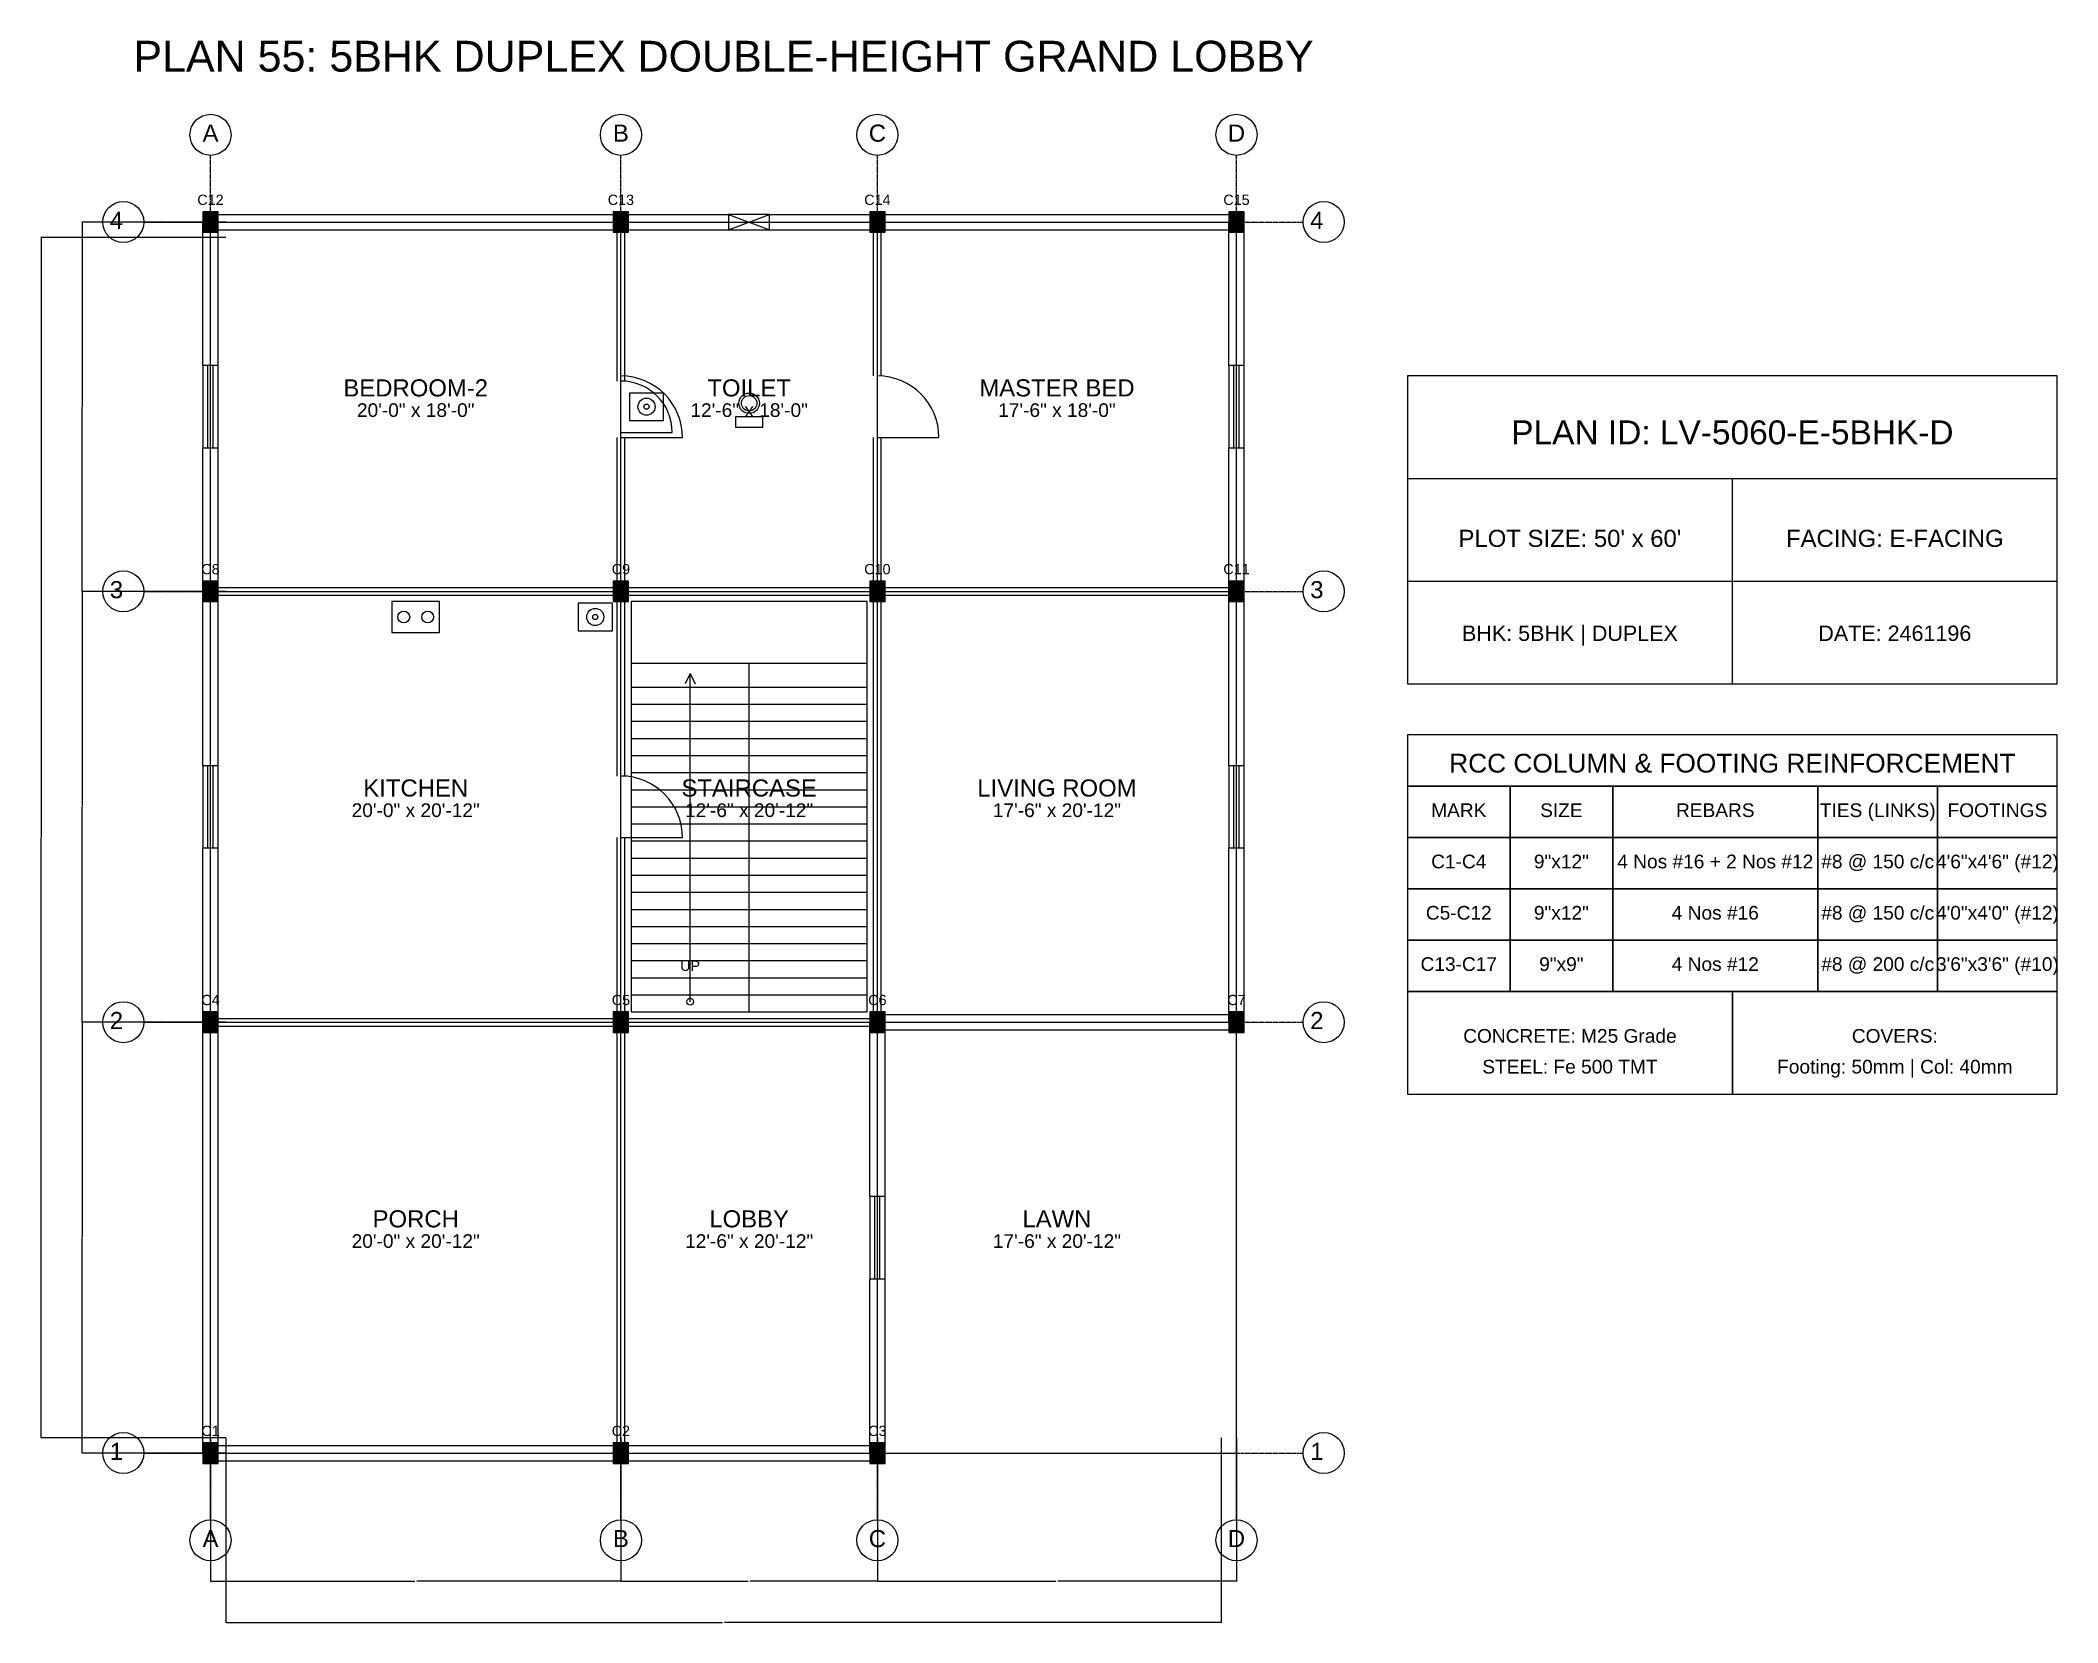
# Model space of a CAD drawing. Header units: inches. Extents: x -134 to 23580, y -99 to 23207.
# Drawn here: x 9900 to 11080, y 12401 to 13326 of the extents above; entities that cross this region are included whole.
import ezdxf
from ezdxf.enums import TextEntityAlignment as Align

# ---------------------------------------------------------------- set-up
doc = ezdxf.new("R2010")
doc.units = ezdxf.units.IN
doc.header["$MEASUREMENT"] = 0
doc.linetypes.add('CENTER', pattern=[2, 1.25, -0.25, 0.25, -0.25])
for name, color, linetype in [('A-COL-HATCH', 251, 'Continuous'), ('A-COLUMN', 1, 'Continuous'), ('A-DIM', 5, 'Continuous'), ('A-DOOR', 30, 'Continuous'), ('A-FIXTURE', 8, 'Continuous'), ('A-STAIR', 6, 'Continuous'), ('A-TEXT', 2, 'Continuous'), ('A-WALL-EXT', 7, 'Continuous'), ('A-WALL-INT', 9, 'Continuous'), ('A-WINDOW', 4, 'Continuous'), ('S-BEAM-FRAMING', 2, 'Continuous'), ('S-BUBBLE', 4, 'Continuous'), ('S-GRID-CENTER', 8, 'CENTER'), ('S-TABLE', 7, 'Continuous'), ('S-TEXT', 3, 'Continuous')]:
    doc.layers.add(name, color=color, linetype=linetype)
doc.styles.get("Standard").update_dxf_attribs({"font": 'arial.ttf'})
doc.dimstyles.get("Standard").update_dxf_attribs({"dimtxt": 0.18, "dimasz": 0.18, "dimexe": 0.18, "dimexo": 0.0625, "dimgap": 0.09, "dimtad": 0, "dimtih": 1, "dimtoh": 1, "dimdec": 4, "dimzin": 0, "dimdsep": 46, "dimtxsty": 'Standard', "dimcen": 0.09, "dimadec": 0, "dimazin": 0, "dimtfac": 1, "dimtdec": 4, "dimtofl": 0, "dimtmove": 0, "dimatfit": 3, "dimfxl": 1, "dimtolj": 1, "dimtzin": 0, "dimarcsym": 0})

msp = doc.modelspace()

# ---------------------------------------------------------------- texts
at = {"layer": 'A-TEXT'}
for s, height, p in [('PLAN 55: 5BHK DUPLEX DOUBLE-HEIGHT GRAND LOBBY', 18, (10300, 13308)), ('C12', 6, (10000, 13230)), ('C13', 6, (10240, 13230)), ('C14', 6, (10390, 13230)), ('C15', 6, (10600, 13230)), ('BEDROOM-2', 10, (10120, 13118)), ('TOILET', 10, (10315, 13118)), ('MASTER BED', 10, (10495, 13118)), ('20\'-0" x 18\'-0"', 8, (10120, 13106)), ('12\'-6" x 18\'-0"', 8, (10315, 13106)), ('17\'-6" x 18\'-0"', 8, (10495, 13106)), ('PLAN ID: LV-5060-E-5BHK-D', 14, (10890, 13090)), ("PLOT SIZE: 50' x 60'", 10, (10795, 13030)), ('FACING: E-FACING', 10, (10985, 13030)), ('C8', 6, (10000, 13014)), ('C9', 6, (10240, 13014)), ('C10', 6, (10390, 13014)), ('C11', 6, (10600, 13014)), ('BHK: 5BHK | DUPLEX', 9, (10795, 12975)), ('DATE: 2461196', 9, (10985, 12975)), ('KITCHEN', 10, (10120, 12884)), ('STAIRCASE', 10, (10315, 12884)), ('LIVING ROOM', 10, (10495, 12884)), ('20\'-0" x 20\'-12"', 8, (10120, 12872)), ('12\'-6" x 20\'-12"', 8, (10315, 12872)), ('17\'-6" x 20\'-12"', 8, (10495, 12872)), ('UP', 6, (10280.5, 12782)), ('C4', 6, (10000, 12762)), ('C5', 6, (10240, 12762)), ('C6', 6, (10390, 12762)), ('C7', 6, (10600, 12762)), ('PORCH', 10, (10120, 12632)), ('LOBBY', 10, (10315, 12632)), ('LAWN', 10, (10495, 12632)), ('20\'-0" x 20\'-12"', 8, (10120, 12620)), ('12\'-6" x 20\'-12"', 8, (10315, 12620)), ('17\'-6" x 20\'-12"', 8, (10495, 12620)), ('C1', 6, (10000, 12510)), ('C2', 6, (10240, 12510)), ('C3', 6, (10390, 12510))]:
    msp.add_text(s, height=height, dxfattribs=at).set_placement(p, align=Align.CENTER)
at = {"layer": 'S-TEXT'}
for s, height, p in [('A', 10, (10000, 13267)), ('B', 10, (10240, 13267)), ('C', 10, (10390, 13267)), ('D', 10, (10600, 13267)), ('4', 10, (9945, 13216)), ('4', 10, (10647, 13216)), ('3', 10, (9945, 13000)), ('3', 10, (10647, 13000)), ('RCC COLUMN & FOOTING REINFORCEMENT', 11, (10890, 12898)), ('MARK', 8, (10730, 12872)), ('SIZE', 8, (10790, 12872)), ('REBARS', 8, (10880, 12872)), ('TIES (LINKS)', 8, (10975, 12872)), ('FOOTINGS', 8, (11045, 12872)), ('C1-C4', 8, (10730, 12842)), ('9"x12"', 8, (10790, 12842)), ('4 Nos #16 + 2 Nos #12', 8, (10880, 12842)), ('#8 @ 150 c/c', 8, (10975, 12842)), ('4\'6"x4\'6" (#12)', 8, (11045, 12842)), ('C5-C12', 8, (10730, 12812)), ('9"x12"', 8, (10790, 12812)), ('4 Nos #16', 8, (10880, 12812)), ('#8 @ 150 c/c', 8, (10975, 12812)), ('4\'0"x4\'0" (#12)', 8, (11045, 12812)), ('C13-C17', 8, (10730, 12782)), ('9"x9"', 8, (10790, 12782)), ('4 Nos #12', 8, (10880, 12782)), ('#8 @ 200 c/c', 8, (10975, 12782)), ('3\'6"x3\'6" (#10)', 8, (11045, 12782)), ('2', 10, (9945, 12748)), ('2', 10, (10647, 12748)), ('CONCRETE: M25 Grade', 8, (10795, 12740)), ('COVERS:', 8, (10985, 12740)), ('STEEL: Fe 500 TMT', 8, (10795, 12722)), ('Footing: 50mm | Col: 40mm', 8, (10985, 12722)), ('1', 10, (9945, 12496)), ('1', 10, (10647, 12496)), ('A', 10, (10000, 12445)), ('B', 10, (10240, 12445)), ('C', 10, (10390, 12445)), ('D', 10, (10600, 12445))]:
    msp.add_text(s, height=height, dxfattribs=at).set_placement(p, align=Align.CENTER)

# ---------------------------------------------------------------- blocks, each defined once
blk = doc.blocks.new('*D488')
at = {"layer": 'A-DIM', "color": 0, "lineweight": -2, "transparency": 16777216}
for p, q in [((10000, 12508.9), (10000, 12424.8)), ((10240, 12508.9), (10240, 12424.8)), ((10000.2, 12425), (10119.4, 12425)), ((10239.8, 12425), (10120.6, 12425))]:
    blk.add_line(p, q, dxfattribs=at)
at = {"layer": 'A-DIM', "color": 0, "transparency": 16777216}
for points in [[(10000.2, 12425), (10000.2, 12425), (10000, 12425)], [(10239.8, 12425), (10239.8, 12425), (10240, 12425)]]:
    blk.add_solid(points, dxfattribs=at)
at = {"layer": 'Defpoints', "color": 0, "transparency": 16777216}
for p in [(10000, 12509), (10240, 12509), (10240, 12425)]:
    blk.add_point(p, dxfattribs=at)
at = {"layer": 'A-DIM', "color": 0, "transparency": 16777216, "insert": (10120, 12425), "char_height": 0.18, "attachment_point": 5}
blk.add_mtext('\\A1;240.0000', dxfattribs=at)
blk = doc.blocks.new('*D489')
at = {"layer": 'A-DIM', "color": 0, "lineweight": -2, "transparency": 16777216}
for p, q in [((10240, 12508.9), (10240, 12424.8)), ((10390, 12508.9), (10390, 12424.8)), ((10240.2, 12425), (10314.4, 12425)), ((10389.8, 12425), (10315.6, 12425))]:
    blk.add_line(p, q, dxfattribs=at)
at = {"layer": 'A-DIM', "color": 0, "transparency": 16777216}
for points in [[(10240.2, 12425), (10240.2, 12425), (10240, 12425)], [(10389.8, 12425), (10389.8, 12425), (10390, 12425)]]:
    blk.add_solid(points, dxfattribs=at)
at = {"layer": 'Defpoints', "color": 0, "transparency": 16777216}
for p in [(10240, 12509), (10390, 12509), (10390, 12425)]:
    blk.add_point(p, dxfattribs=at)
at = {"layer": 'A-DIM', "color": 0, "transparency": 16777216, "insert": (10315, 12425), "char_height": 0.18, "attachment_point": 5}
blk.add_mtext('\\A1;150.0000', dxfattribs=at)
blk = doc.blocks.new('*D490')
at = {"layer": 'A-DIM', "color": 0, "lineweight": -2, "transparency": 16777216}
for p, q in [((10390, 12508.9), (10390, 12424.8)), ((10600, 12508.9), (10600, 12424.8)), ((10390.2, 12425), (10494.4, 12425)), ((10599.8, 12425), (10495.6, 12425))]:
    blk.add_line(p, q, dxfattribs=at)
at = {"layer": 'A-DIM', "color": 0, "transparency": 16777216}
for points in [[(10390.2, 12425), (10390.2, 12425), (10390, 12425)], [(10599.8, 12425), (10599.8, 12425), (10600, 12425)]]:
    blk.add_solid(points, dxfattribs=at)
at = {"layer": 'Defpoints', "color": 0, "transparency": 16777216}
for p in [(10390, 12509), (10600, 12509), (10600, 12425)]:
    blk.add_point(p, dxfattribs=at)
at = {"layer": 'A-DIM', "color": 0, "transparency": 16777216, "insert": (10495, 12425), "char_height": 0.18, "attachment_point": 5}
blk.add_mtext('\\A1;210.0000', dxfattribs=at)
blk = doc.blocks.new('*D491')
at = {"layer": 'A-DIM', "color": 0, "lineweight": -2, "transparency": 16777216}
for p, q in [((10009, 12508.9), (10009, 12400.8)), ((10591, 12508.9), (10591, 12400.8)), ((10009.2, 12401), (10299.4, 12401)), ((10590.8, 12401), (10300.6, 12401))]:
    blk.add_line(p, q, dxfattribs=at)
at = {"layer": 'A-DIM', "color": 0, "transparency": 16777216}
for points in [[(10009.2, 12401), (10009.2, 12401), (10009, 12401)], [(10590.8, 12401), (10590.8, 12401), (10591, 12401)]]:
    blk.add_solid(points, dxfattribs=at)
at = {"layer": 'Defpoints', "color": 0, "transparency": 16777216}
for p in [(10009, 12509), (10591, 12509), (10591, 12401)]:
    blk.add_point(p, dxfattribs=at)
at = {"layer": 'A-DIM', "color": 0, "transparency": 16777216, "insert": (10300, 12401), "char_height": 0.18, "attachment_point": 5}
blk.add_mtext('\\A1;582.0000', dxfattribs=at)
blk = doc.blocks.new('*D492')
at = {"layer": 'A-DIM', "color": 0, "lineweight": -2, "transparency": 16777216}
for p, q in [((10008.9, 12752), (9924.8, 12752)), ((9925, 12751.8), (9925, 12626.2)), ((9925, 12500.2), (9925, 12625.8)), ((10008.9, 12500), (9924.8, 12500))]:
    blk.add_line(p, q, dxfattribs=at)
at = {"layer": 'A-DIM', "color": 0, "transparency": 16777216}
for points in [[(9925, 12751.8), (9925, 12751.8), (9925, 12752)], [(9925, 12500.2), (9925, 12500.2), (9925, 12500)]]:
    blk.add_solid(points, dxfattribs=at)
at = {"layer": 'Defpoints', "color": 0, "transparency": 16777216}
for p in [(9925, 12752), (10009, 12752), (10009, 12500)]:
    blk.add_point(p, dxfattribs=at)
at = {"layer": 'A-DIM', "color": 0, "transparency": 16777216, "insert": (9925, 12626), "char_height": 0.18, "attachment_point": 5}
blk.add_mtext('\\A1;252.0000', dxfattribs=at)
blk = doc.blocks.new('*D493')
at = {"layer": 'A-DIM', "color": 0, "lineweight": -2, "transparency": 16777216}
for p, q in [((10008.9, 13004), (9924.8, 13004)), ((9925, 13003.8), (9925, 12878.2)), ((9925, 12752.2), (9925, 12877.8)), ((10008.9, 12752), (9924.8, 12752))]:
    blk.add_line(p, q, dxfattribs=at)
at = {"layer": 'A-DIM', "color": 0, "transparency": 16777216}
for points in [[(9925, 13003.8), (9925, 13003.8), (9925, 13004)], [(9925, 12752.2), (9925, 12752.2), (9925, 12752)]]:
    blk.add_solid(points, dxfattribs=at)
at = {"layer": 'Defpoints', "color": 0, "transparency": 16777216}
for p in [(9925, 13004), (10009, 13004), (10009, 12752)]:
    blk.add_point(p, dxfattribs=at)
at = {"layer": 'A-DIM', "color": 0, "transparency": 16777216, "insert": (9925, 12878), "char_height": 0.18, "attachment_point": 5}
blk.add_mtext('\\A1;252.0000', dxfattribs=at)
blk = doc.blocks.new('*D494')
at = {"layer": 'A-DIM', "color": 0, "lineweight": -2, "transparency": 16777216}
for p, q in [((10008.9, 13220), (9924.8, 13220)), ((9925, 13219.8), (9925, 13112.2)), ((9925, 13004.2), (9925, 13111.8)), ((10008.9, 13004), (9924.8, 13004))]:
    blk.add_line(p, q, dxfattribs=at)
at = {"layer": 'A-DIM', "color": 0, "transparency": 16777216}
for points in [[(9925, 13219.8), (9925, 13219.8), (9925, 13220)], [(9925, 13004.2), (9925, 13004.2), (9925, 13004)]]:
    blk.add_solid(points, dxfattribs=at)
at = {"layer": 'Defpoints', "color": 0, "transparency": 16777216}
for p in [(9925, 13220), (10009, 13220), (10009, 13004)]:
    blk.add_point(p, dxfattribs=at)
at = {"layer": 'A-DIM', "color": 0, "transparency": 16777216, "insert": (9925, 13112), "char_height": 0.18, "attachment_point": 5}
blk.add_mtext('\\A1;216.0000', dxfattribs=at)
blk = doc.blocks.new('*D495')
at = {"layer": 'A-DIM', "color": 0, "lineweight": -2, "transparency": 16777216}
for p, q in [((10008.9, 13211), (9900.8, 13211)), ((9901, 13210.8), (9901, 12860.2)), ((9901, 12509.2), (9901, 12859.8)), ((10008.9, 12509), (9900.8, 12509))]:
    blk.add_line(p, q, dxfattribs=at)
at = {"layer": 'A-DIM', "color": 0, "transparency": 16777216}
for points in [[(9901, 13210.8), (9901, 13210.8), (9901, 13211)], [(9901, 12509.2), (9901, 12509.2), (9901, 12509)]]:
    blk.add_solid(points, dxfattribs=at)
at = {"layer": 'Defpoints', "color": 0, "transparency": 16777216}
for p in [(9901, 13211), (10009, 13211), (10009, 12509)]:
    blk.add_point(p, dxfattribs=at)
at = {"layer": 'A-DIM', "color": 0, "transparency": 16777216, "insert": (9901, 12860), "char_height": 0.18, "attachment_point": 5}
blk.add_mtext('\\A1;702.0000', dxfattribs=at)

# ---------------------------------------------------------------- dimensions: what is measured, and where the dimension line sits
at = {"layer": 'A-DIM'}
for base, p1, p2, picture, middle in [((9925, 13220), (10009, 13004), (10009, 13220), '*D494', (9925, 13112)), ((9901, 13211), (10009, 12509), (10009, 13211), '*D495', (9901, 12860)), ((9925, 13004), (10009, 12752), (10009, 13004), '*D493', (9925, 12878)), ((9925, 12752), (10009, 12500), (10009, 12752), '*D492', (9925, 12626))]:
    dim = msp.add_linear_dim(base=base, p1=p1, p2=p2, angle=90, dimstyle='Standard', dxfattribs=at)
    dim.commit()
    dim.dimension.update_dxf_attribs({"geometry": picture, "text_midpoint": middle})
for base, p1, p2, picture, middle in [((10240, 12425), (10000, 12509), (10240, 12509), '*D488', (10120, 12425)), ((10591, 12401), (10009, 12509), (10591, 12509), '*D491', (10300, 12401)), ((10390, 12425), (10240, 12509), (10390, 12509), '*D489', (10315, 12425)), ((10600, 12425), (10390, 12509), (10600, 12509), '*D490', (10495, 12425))]:
    dim = msp.add_linear_dim(base=base, p1=p1, p2=p2, dimstyle='Standard', dxfattribs=at)
    dim.commit()
    dim.dimension.update_dxf_attribs({"geometry": picture, "text_midpoint": middle})

# ---------------------------------------------------------------- linework, layer by layer
at = {"layer": 'A-COL-HATCH'}
for points in [[(9995.5, 13214), (10004.5, 13214), (9995.5, 13226), (10004.5, 13226)], [(10235.5, 13214), (10244.5, 13214), (10235.5, 13226), (10244.5, 13226)], [(10385.5, 13214), (10394.5, 13214), (10385.5, 13226), (10394.5, 13226)], [(10595.5, 13214), (10604.5, 13214), (10595.5, 13226), (10604.5, 13226)], [(9995.5, 12998), (10004.5, 12998), (9995.5, 13010), (10004.5, 13010)], [(10235.5, 12998), (10244.5, 12998), (10235.5, 13010), (10244.5, 13010)], [(10385.5, 12998), (10394.5, 12998), (10385.5, 13010), (10394.5, 13010)], [(10595.5, 12998), (10604.5, 12998), (10595.5, 13010), (10604.5, 13010)], [(9995.5, 12746), (10004.5, 12746), (9995.5, 12758), (10004.5, 12758)], [(10235.5, 12746), (10244.5, 12746), (10235.5, 12758), (10244.5, 12758)], [(10385.5, 12746), (10394.5, 12746), (10385.5, 12758), (10394.5, 12758)], [(10595.5, 12746), (10604.5, 12746), (10595.5, 12758), (10604.5, 12758)], [(9995.5, 12494), (10004.5, 12494), (9995.5, 12506), (10004.5, 12506)], [(10235.5, 12494), (10244.5, 12494), (10235.5, 12506), (10244.5, 12506)], [(10385.5, 12494), (10394.5, 12494), (10385.5, 12506), (10394.5, 12506)]]:
    msp.add_solid(points, dxfattribs=at)
at = {"layer": 'A-COLUMN'}
for points in [[(9995.5, 13214), (10004.5, 13214), (10004.5, 13226), (9995.5, 13226)], [(10235.5, 13214), (10244.5, 13214), (10244.5, 13226), (10235.5, 13226)], [(10385.5, 13214), (10394.5, 13214), (10394.5, 13226), (10385.5, 13226)], [(10595.5, 13214), (10604.5, 13214), (10604.5, 13226), (10595.5, 13226)], [(9995.5, 12998), (10004.5, 12998), (10004.5, 13010), (9995.5, 13010)], [(10235.5, 12998), (10244.5, 12998), (10244.5, 13010), (10235.5, 13010)], [(10385.5, 12998), (10394.5, 12998), (10394.5, 13010), (10385.5, 13010)], [(10595.5, 12998), (10604.5, 12998), (10604.5, 13010), (10595.5, 13010)], [(9995.5, 12746), (10004.5, 12746), (10004.5, 12758), (9995.5, 12758)], [(10235.5, 12746), (10244.5, 12746), (10244.5, 12758), (10235.5, 12758)], [(10385.5, 12746), (10394.5, 12746), (10394.5, 12758), (10385.5, 12758)], [(10595.5, 12746), (10604.5, 12746), (10604.5, 12758), (10595.5, 12758)], [(9995.5, 12494), (10004.5, 12494), (10004.5, 12506), (9995.5, 12506)], [(10235.5, 12494), (10244.5, 12494), (10244.5, 12506), (10235.5, 12506)], [(10385.5, 12494), (10394.5, 12494), (10394.5, 12506), (10385.5, 12506)]]:
    msp.add_lwpolyline(points, close=True, dxfattribs=at)
at = {"layer": 'A-DOOR'}
for p, q in [((10240, 13097), (10270, 13097)), ((10240, 13094), (10276, 13094)), ((10390, 13094), (10426, 13094)), ((10240, 12860), (10276, 12860))]:
    msp.add_line(p, q, dxfattribs=at)
for centre, radius in [((10240, 13094), 36), ((10240, 13097), 30), ((10390, 13094), 36), ((10240, 12860), 36)]:
    msp.add_arc(centre, radius, 0, 90, dxfattribs=at)
at = {"layer": 'A-FIXTURE'}
for points in [[(10245, 13104), (10265, 13104), (10265, 13120), (10245, 13120)], [(10307, 13100), (10323, 13100), (10323, 13106), (10307, 13106)], [(10106, 12980), (10134, 12980), (10134, 12998), (10106, 12998)], [(10215, 12981), (10235, 12981), (10235, 12997), (10215, 12997)]]:
    msp.add_lwpolyline(points, close=True, dxfattribs=at)
for centre, radius in [((10315, 13114), 6), ((10255, 13112), 5), ((10255, 13112), 1.5), ((10315, 13114), 4.5), ((10113, 12989), 3.5), ((10127, 12989), 3.5), ((10225, 12989), 5), ((10225, 12989), 1.5)]:
    msp.add_circle(centre, radius, dxfattribs=at)
at = {"layer": 'A-STAIR'}
for p, q in [((10246, 12962), (10384, 12962)), ((10280.5, 12956), (10277.5, 12950)), ((10280.5, 12764), (10280.5, 12956)), ((10280.5, 12956), (10283.5, 12950)), ((10315, 12758), (10315, 12962)), ((10246, 12948), (10315, 12948)), ((10315, 12948), (10384, 12948)), ((10246, 12938), (10315, 12938)), ((10315, 12938), (10384, 12938)), ((10246, 12928), (10315, 12928)), ((10315, 12928), (10384, 12928)), ((10246, 12918), (10315, 12918)), ((10246, 12908), (10315, 12908)), ((10315, 12918), (10384, 12918)), ((10315, 12908), (10384, 12908)), ((10246, 12898), (10315, 12898)), ((10315, 12898), (10384, 12898)), ((10246, 12888), (10315, 12888)), ((10315, 12888), (10384, 12888)), ((10246, 12878), (10315, 12878)), ((10315, 12878), (10384, 12878)), ((10246, 12868), (10315, 12868)), ((10315, 12868), (10384, 12868)), ((10246, 12858), (10315, 12858)), ((10246, 12848), (10315, 12848)), ((10315, 12858), (10384, 12858)), ((10315, 12848), (10384, 12848)), ((10246, 12838), (10315, 12838)), ((10315, 12838), (10384, 12838)), ((10246, 12828), (10315, 12828)), ((10315, 12828), (10384, 12828)), ((10246, 12818), (10315, 12818)), ((10315, 12818), (10384, 12818)), ((10246, 12808), (10315, 12808)), ((10315, 12808), (10384, 12808)), ((10246, 12798), (10315, 12798)), ((10315, 12798), (10384, 12798)), ((10246, 12788), (10315, 12788)), ((10246, 12778), (10315, 12778)), ((10315, 12788), (10384, 12788)), ((10315, 12778), (10384, 12778)), ((10246, 12768), (10315, 12768)), ((10315, 12768), (10384, 12768))]:
    msp.add_line(p, q, dxfattribs=at)
msp.add_lwpolyline([(10246, 12758), (10384, 12758), (10384, 12998), (10246, 12998)], close=True, dxfattribs=at)
msp.add_circle((10280.5, 12764), 2, dxfattribs=at)
at = {"layer": 'A-WALL-EXT'}
for p, q in [((9995.5, 13136), (9995.5, 13220)), ((10000, 13224.5), (10240, 13224.5)), ((10000, 13215.5), (10240, 13215.5)), ((10004.5, 13136), (10004.5, 13220)), ((10240, 13224.5), (10303, 13224.5)), ((10240, 13215.5), (10303, 13215.5)), ((10327, 13224.5), (10390, 13224.5)), ((10327, 13215.5), (10390, 13215.5)), ((10390, 13224.5), (10600, 13224.5)), ((10390, 13215.5), (10600, 13215.5)), ((10595.5, 13136), (10595.5, 13220)), ((10604.5, 13136), (10604.5, 13220)), ((9995.5, 13004), (9995.5, 13088)), ((10004.5, 13004), (10004.5, 13088)), ((10595.5, 13004), (10595.5, 13088)), ((10604.5, 13004), (10604.5, 13088)), ((10700, 13070), (11080, 13070)), ((10890, 12950), (10890, 13070)), ((9995.5, 12902), (9995.5, 13004)), ((10004.5, 12902), (10004.5, 13004)), ((10595.5, 12902), (10595.5, 13004)), ((10604.5, 12902), (10604.5, 13004)), ((10700, 13010), (11080, 13010)), ((9995.5, 12752), (9995.5, 12854)), ((10004.5, 12752), (10004.5, 12854)), ((10595.5, 12752), (10595.5, 12854)), ((10604.5, 12752), (10604.5, 12854)), ((10390, 12756.5), (10600, 12756.5)), ((9995.5, 12500), (9995.5, 12752)), ((10004.5, 12500), (10004.5, 12752)), ((10385.5, 12650), (10385.5, 12752)), ((10390, 12747.5), (10600, 12747.5)), ((10394.5, 12650), (10394.5, 12752)), ((10385.5, 12500), (10385.5, 12602)), ((10394.5, 12500), (10394.5, 12602)), ((10000, 12504.5), (10240, 12504.5)), ((10000, 12495.5), (10240, 12495.5)), ((10240, 12504.5), (10390, 12504.5)), ((10240, 12495.5), (10390, 12495.5))]:
    msp.add_line(p, q, dxfattribs=at)
msp.add_lwpolyline([(10700, 12950), (11080, 12950), (11080, 13130), (10700, 13130)], close=True, dxfattribs=at)
at = {"layer": 'A-WALL-INT'}
for p, q in [((10237.75, 13127), (10237.75, 13220)), ((10242.25, 13127), (10242.25, 13220)), ((10387.75, 13130), (10387.75, 13220)), ((10392.25, 13130), (10392.25, 13220)), ((10237.75, 13004), (10237.75, 13094)), ((10242.25, 13004), (10242.25, 13094)), ((10387.75, 13004), (10387.75, 13094)), ((10392.25, 13004), (10392.25, 13094)), ((10000, 13006.25), (10240, 13006.25)), ((10000, 13001.75), (10240, 13001.75)), ((10237.75, 12896), (10237.75, 13004)), ((10240, 13006.25), (10390, 13006.25)), ((10240, 13001.75), (10390, 13001.75)), ((10242.25, 12896), (10242.25, 13004)), ((10387.75, 12752), (10387.75, 13004)), ((10390, 13006.25), (10600, 13006.25)), ((10390, 13001.75), (10600, 13001.75)), ((10392.25, 12752), (10392.25, 13004)), ((10237.75, 12752), (10237.75, 12860)), ((10242.25, 12752), (10242.25, 12860)), ((10000, 12754.25), (10240, 12754.25)), ((10240, 12754.25), (10390, 12754.25)), ((10000, 12749.75), (10240, 12749.75)), ((10237.75, 12500), (10237.75, 12752)), ((10240, 12749.75), (10390, 12749.75)), ((10242.25, 12500), (10242.25, 12752))]:
    msp.add_line(p, q, dxfattribs=at)
at = {"layer": 'A-WINDOW'}
for p, q in [((10303, 13215.5), (10327, 13224.5)), ((10303, 13224.5), (10327, 13215.5)), ((9998.5, 13088), (9998.5, 13136)), ((10001.5, 13088), (10001.5, 13136)), ((10598.5, 13088), (10598.5, 13136)), ((10601.5, 13088), (10601.5, 13136)), ((9998.5, 12854), (9998.5, 12902)), ((10001.5, 12854), (10001.5, 12902)), ((10598.5, 12854), (10598.5, 12902)), ((10601.5, 12854), (10601.5, 12902)), ((10388.5, 12602), (10388.5, 12650)), ((10391.5, 12602), (10391.5, 12650))]:
    msp.add_line(p, q, dxfattribs=at)
for points in [[(10303, 13215.5), (10327, 13215.5), (10327, 13224.5), (10303, 13224.5)], [(9995.5, 13088), (10004.5, 13088), (10004.5, 13136), (9995.5, 13136)], [(10595.5, 13088), (10604.5, 13088), (10604.5, 13136), (10595.5, 13136)], [(9995.5, 12854), (10004.5, 12854), (10004.5, 12902), (9995.5, 12902)], [(10595.5, 12854), (10604.5, 12854), (10604.5, 12902), (10595.5, 12902)], [(10385.5, 12602), (10394.5, 12602), (10394.5, 12650), (10385.5, 12650)]]:
    msp.add_lwpolyline(points, close=True, dxfattribs=at)
at = {"layer": 'S-BEAM-FRAMING'}
for p, q in [((10000, 12500), (10000, 13220)), ((10000, 13220), (10600, 13220)), ((10240, 12500), (10240, 13220)), ((10390, 12500), (10390, 13220)), ((10600, 12500), (10600, 13220)), ((10000, 13004), (10600, 13004)), ((10000, 12752), (10600, 12752)), ((10000, 12500), (10600, 12500))]:
    msp.add_line(p, q, dxfattribs=at)
at = {"layer": 'S-BUBBLE'}
for centre in [(10000, 13271), (10240, 13271), (10390, 13271), (10600, 13271), (9949, 13220), (10651, 13220), (9949, 13004), (10651, 13004), (9949, 12752), (10651, 12752), (9949, 12500), (10651, 12500), (10000, 12449), (10240, 12449), (10390, 12449), (10600, 12449)]:
    msp.add_circle(centre, 12, dxfattribs=at)
at = {"layer": 'S-GRID-CENTER'}
for p, q in [((10000, 12461), (10000, 13259)), ((10240, 12461), (10240, 13259)), ((10390, 12461), (10390, 13259)), ((10600, 12461), (10600, 13259)), ((9961, 13220), (10639, 13220)), ((9961, 13004), (10639, 13004)), ((9961, 12752), (10639, 12752)), ((9961, 12500), (10639, 12500))]:
    msp.add_line(p, q, dxfattribs=at)
at = {"layer": 'S-TABLE'}
for points in [[(10700, 12890), (11080, 12890), (11080, 12920), (10700, 12920)], [(10700, 12860), (10760, 12860), (10760, 12890), (10700, 12890)], [(10760, 12860), (10820, 12860), (10820, 12890), (10760, 12890)], [(10820, 12860), (10940, 12860), (10940, 12890), (10820, 12890)], [(10940, 12860), (11010, 12860), (11010, 12890), (10940, 12890)], [(11010, 12860), (11080, 12860), (11080, 12890), (11010, 12890)], [(10700, 12830), (10760, 12830), (10760, 12860), (10700, 12860)], [(10760, 12830), (10820, 12830), (10820, 12860), (10760, 12860)], [(10820, 12830), (10940, 12830), (10940, 12860), (10820, 12860)], [(10940, 12830), (11010, 12830), (11010, 12860), (10940, 12860)], [(11010, 12830), (11080, 12830), (11080, 12860), (11010, 12860)], [(10700, 12800), (10760, 12800), (10760, 12830), (10700, 12830)], [(10760, 12800), (10820, 12800), (10820, 12830), (10760, 12830)], [(10820, 12800), (10940, 12800), (10940, 12830), (10820, 12830)], [(10940, 12800), (11010, 12800), (11010, 12830), (10940, 12830)], [(11010, 12800), (11080, 12800), (11080, 12830), (11010, 12830)], [(10700, 12770), (10760, 12770), (10760, 12800), (10700, 12800)], [(10760, 12770), (10820, 12770), (10820, 12800), (10760, 12800)], [(10820, 12770), (10940, 12770), (10940, 12800), (10820, 12800)], [(10940, 12770), (11010, 12770), (11010, 12800), (10940, 12800)], [(11010, 12770), (11080, 12770), (11080, 12800), (11010, 12800)], [(10700, 12710), (10890, 12710), (10890, 12770), (10700, 12770)], [(10890, 12710), (11080, 12710), (11080, 12770), (10890, 12770)]]:
    msp.add_lwpolyline(points, close=True, dxfattribs=at)

msp.set_redraw_order([(e.dxf.handle, doc.entitydb.next_handle()) for e in msp.query("TEXT MTEXT ATTDEF DIMENSION ARC_DIMENSION")])  # texts and dimensions are drawn at this point

doc.saveas('drawing.dxf')
